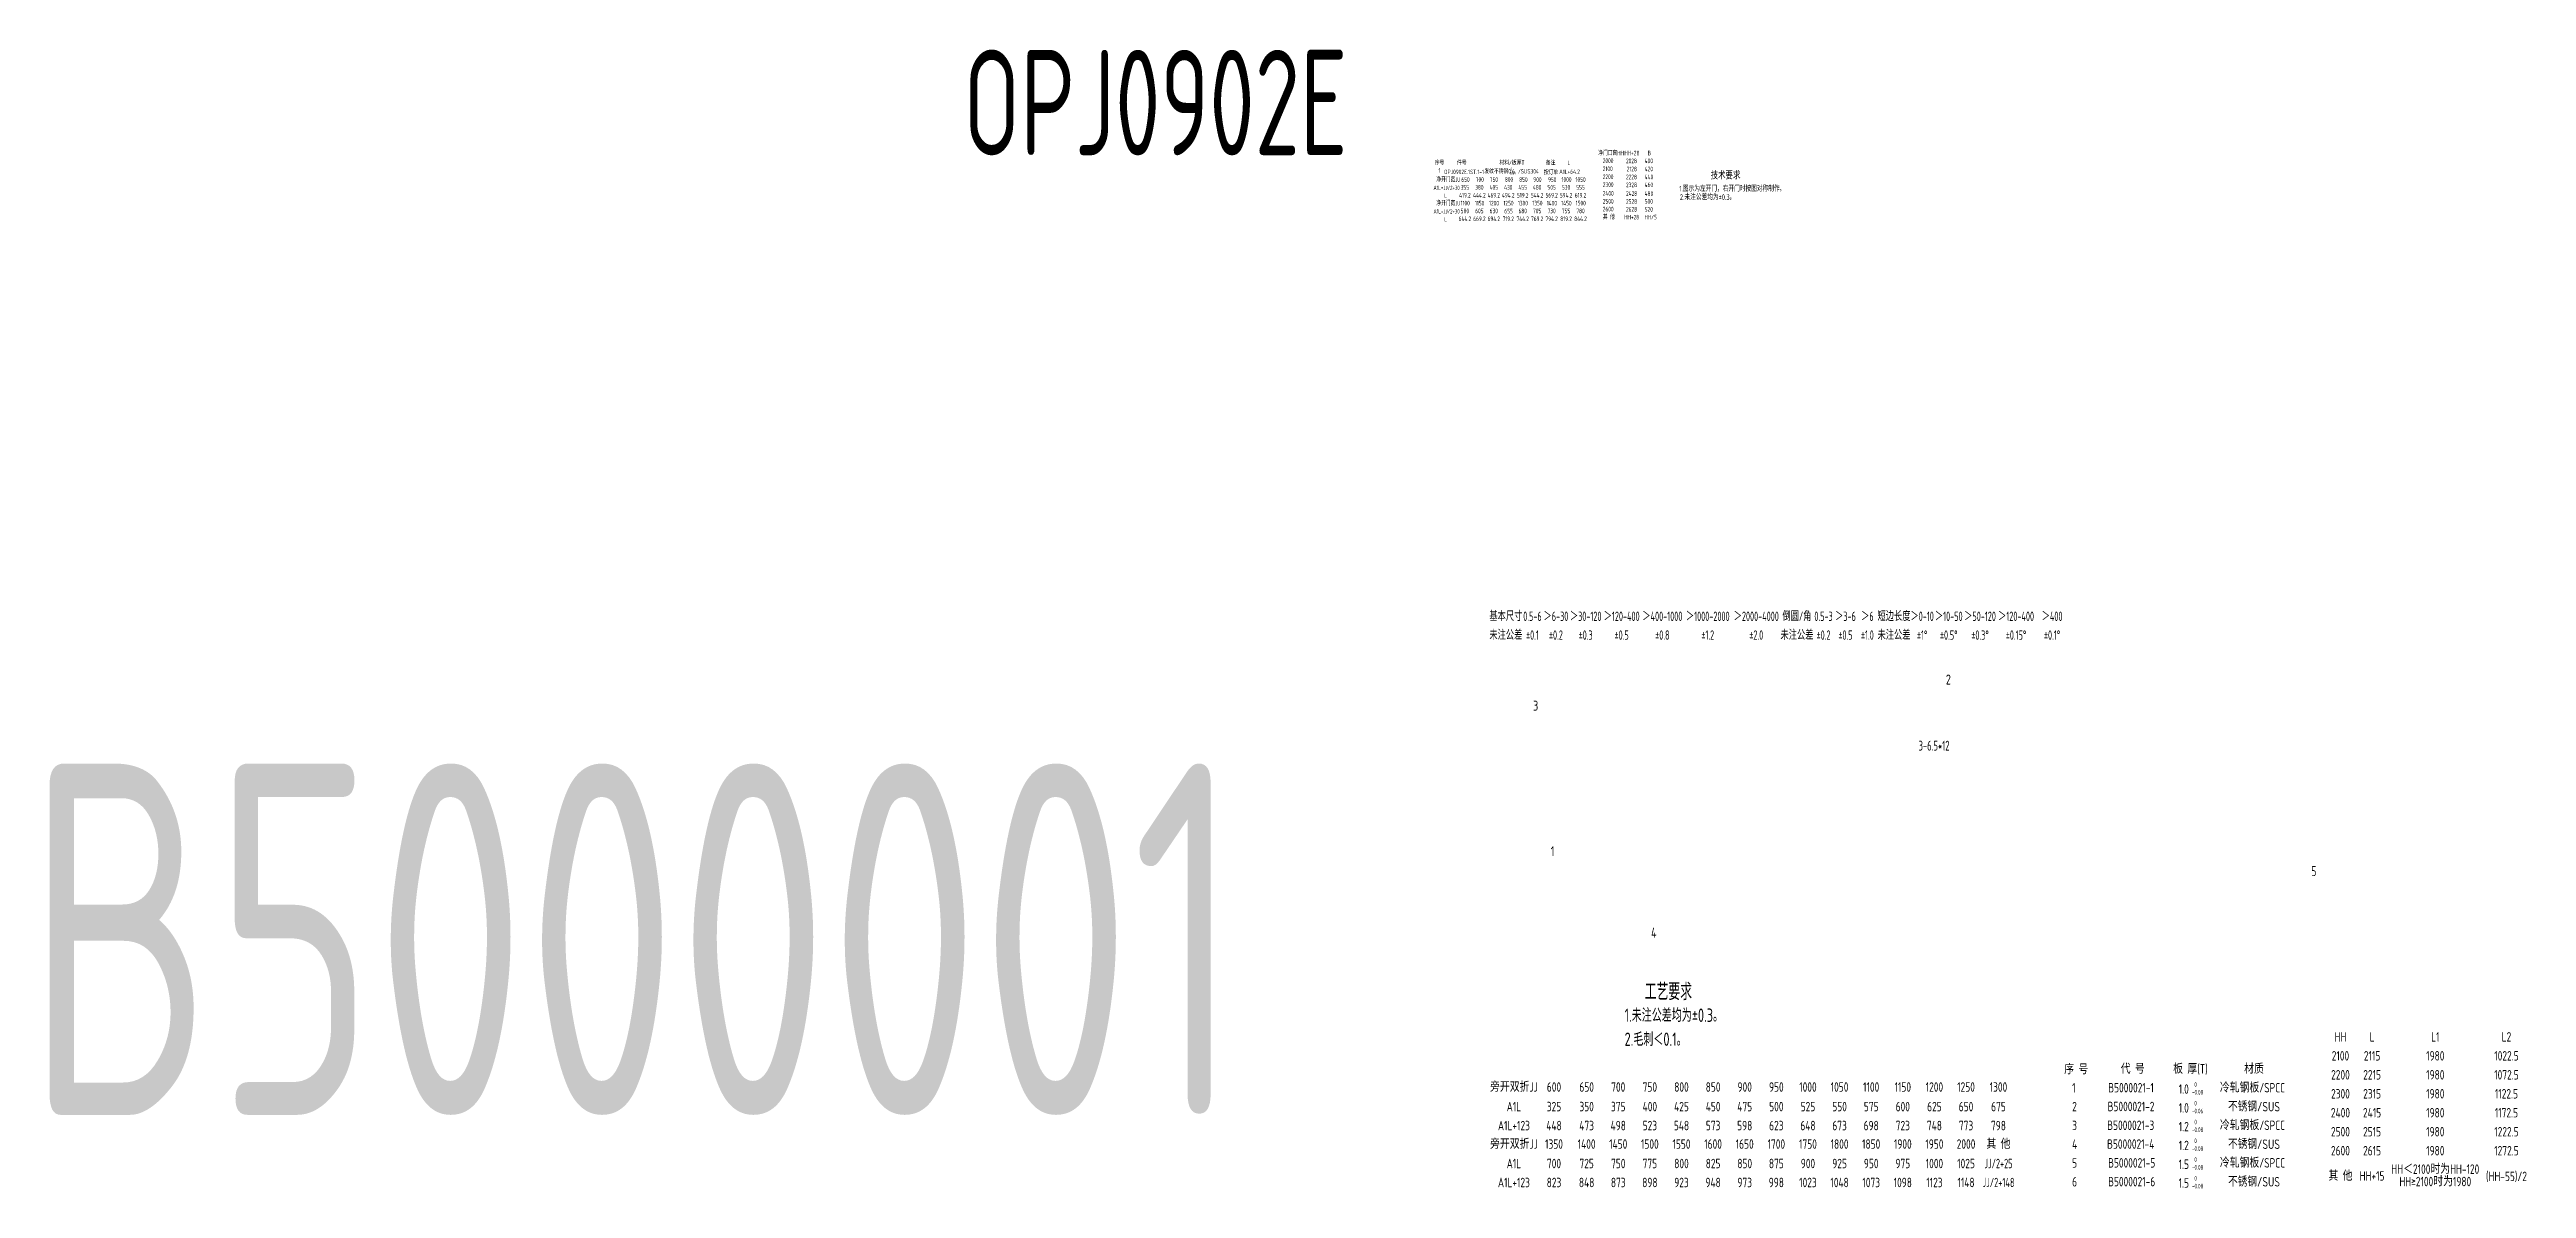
# Model space of a CAD drawing. Header units: inches. Extents: x 14216 to 120088, y -28810 to 23559.
# Drawn here: x 76265 to 83316, y 5858 to 9100 of the extents above; entities that cross this region are included whole.
import ezdxf
from ezdxf.enums import TextEntityAlignment as Align

# ---------------------------------------------------------------- set-up
doc = ezdxf.new("R2010")
doc.units = ezdxf.units.IN
doc.header["$LTSCALE"] = 0.3
doc.header["$MEASUREMENT"] = 0
for name, color, linetype in [('1粗实线', 4, 'Continuous'), ('2', 2, 'Continuous'), ('2细实线', 2, 'Continuous'), ('7', 4, 'Continuous')]:
    doc.layers.add(name, color=color, linetype=linetype)
doc.layers.add('粗实线', color=7, linetype='Continuous', lineweight=30)
doc.styles.add('HZ', font='isocp2.shx', dxfattribs={"width": 0.7, "bigfont": 'hztxt.shx'})

msp = doc.modelspace()

# ---------------------------------------------------------------- texts
at = {"layer": '1粗实线', "color": 4, "style": 'HZ', "width": 0.8}
for s, p in [('2', (81663.2, 7292.9)), ('3', (80488.3, 7218.4)), ('1', (80538.5, 6804)), ('5', (82703.1, 6747.5)), ('4', (80824.1, 6572.4))]:
    msp.add_text(s, height=28.5, dxfattribs=at).set_placement(p)
at = {"layer": '2', "style": 'HZ'}
for s, height, width, p in [('净门口高HH', 13.31, 0.75, (80673.7, 8798.9)), ('2000', 13.31, 0.75, (80686.5, 8777.2)), ('2100', 13.31, 0.75, (80686.5, 8754.2)), ('2200', 13.31, 0.75, (80686.5, 8731.4)), ('HH+28', 13.31, 0.75, (80748, 8798.9)), ('2028', 13.31, 0.75, (80752.6, 8776.7)), ('2228', 13.31, 0.75, (80752.6, 8730.9)), ('2128', 13.31, 0.75, (80754.6, 8753.6)), ('400', 13.31, 0.75, (80805.8, 8776.7)), ('440', 13.31, 0.75, (80805.8, 8730.9)), ('420', 13.31, 0.75, (80805.9, 8753.6)), ('B', 13.3, 0.75, (80814.2, 8798.9)), ('A1L=JJ/2+30', 11.979, 0.75, (80204.6, 8700.6)), ('净开门宽JJ', 13.31, 0.75, (80212.7, 8723.5)), ('L', 12, 0.75, (80235.6, 8678.3)), ('650', 13.31, 0.75, (80283.9, 8723.5)), ('700', 13.31, 0.75, (80325, 8723.5)), ('750', 13.31, 0.75, (80364.7, 8723.5)), ('800', 13.31, 0.75, (80407.7, 8723.5)), ('850', 13.31, 0.75, (80448.5, 8723.5)), ('900', 13.31, 0.75, (80488.8, 8723.5)), ('950', 13.31, 0.75, (80530.7, 8723.5)), ('1000', 13.31, 0.75, (80569.2, 8723.5)), ('1050', 13.31, 0.75, (80608.9, 8723.5)), ('2300', 13.31, 0.75, (80686.5, 8709)), ('2400', 13.31, 0.75, (80686.5, 8684.2)), ('2500', 13.31, 0.75, (80686.5, 8661.8)), ('2328', 13.31, 0.75, (80752.6, 8708.5)), ('2428', 13.31, 0.75, (80752.6, 8683.7)), ('2528', 13.31, 0.75, (80752.6, 8661.3)), ('460', 13.31, 0.75, (80805.8, 8708.5)), ('480', 13.31, 0.75, (80805.8, 8683.7)), ('500', 13.31, 0.75, (80805.8, 8661.3)), ('A1L=JJ/2+30', 11.979, 0.75, (80204.6, 8633.5)), ('净开门宽JJ', 13.31, 0.75, (80212.7, 8656.4)), ('L', 12, 0.75, (80235.6, 8611.1)), ('1100', 13.31, 0.75, (80281.7, 8656.4)), ('1150', 13.31, 0.75, (80322.4, 8656.4)), ('1200', 13.31, 0.75, (80362.7, 8656.4)), ('1250', 13.31, 0.75, (80403.7, 8656.4)), ('1300', 13.31, 0.75, (80444.8, 8656.4)), ('1350', 13.31, 0.75, (80485.9, 8656.4)), ('1400', 13.31, 0.75, (80527.1, 8656.4)), ('1450', 13.31, 0.75, (80568.2, 8656.4)), ('1500', 13.31, 0.75, (80609.4, 8656.4)), ('其 他', 13.31, 0.75, (80686.5, 8617.1)), ('2600', 13.31, 0.75, (80686.5, 8639.5)), ('HH+28', 13.31, 0.75, (80747.5, 8616.5)), ('2628', 13.31, 0.75, (80752.6, 8638.9)), ('HH/5', 13.31, 0.75, (80805, 8616.5)), ('520', 13.31, 0.75, (80805.8, 8638.9)), ('不锈钢/SUS', 27, 0.85, (82466.4, 6077.9)), ('不锈钢/SUS', 27, 0.85, (82466.4, 5970.9)), ('不锈钢/SUS', 27, 0.85, (82466.4, 5864))]:
    msp.add_text(s, height=height, dxfattribs=dict(at, width=width)).set_placement(p)
for s, height, width, p in [('419.2', 13.31, 0.75, (80294, 8685.6)), ('355', 13.31, 0.75, (80294, 8708)), ('444.2', 13.31, 0.75, (80335.2, 8685.6)), ('380', 13.31, 0.75, (80335.2, 8708)), ('469.2', 13.31, 0.75, (80376.3, 8685.6)), ('405', 13.31, 0.75, (80376.3, 8708)), ('494.2', 13.31, 0.75, (80417.4, 8685.6)), ('430', 13.31, 0.75, (80417.4, 8708)), ('519.2', 13.31, 0.75, (80458.6, 8685.6)), ('455', 13.31, 0.75, (80458.6, 8708)), ('544.2', 13.31, 0.75, (80499.7, 8685.6)), ('480', 13.31, 0.75, (80499.7, 8708)), ('569.2', 13.31, 0.75, (80540.9, 8685.6)), ('505', 13.31, 0.75, (80540.9, 8708)), ('594.2', 13.31, 0.75, (80582, 8685.6)), ('530', 13.31, 0.75, (80582, 8708)), ('619.2', 13.31, 0.75, (80623.1, 8685.6)), ('555', 13.31, 0.75, (80623.1, 8708)), ('644.2', 13.31, 0.75, (80294, 8618.5)), ('580', 13.31, 0.75, (80294, 8640.9)), ('669.2', 13.31, 0.75, (80335.2, 8618.5)), ('605', 13.31, 0.75, (80335.2, 8640.9)), ('694.2', 13.31, 0.75, (80376.3, 8618.5)), ('630', 13.31, 0.75, (80376.3, 8640.9)), ('719.2', 13.31, 0.75, (80417.4, 8618.5)), ('655', 13.31, 0.75, (80418.3, 8640.3)), ('744.2', 13.31, 0.75, (80458.6, 8618.5)), ('680', 13.31, 0.75, (80458.6, 8640.9)), ('769.2', 13.31, 0.75, (80499.7, 8618.5)), ('705', 13.31, 0.75, (80499.7, 8640.9)), ('794.2', 13.31, 0.75, (80540.9, 8618.5)), ('730', 13.31, 0.75, (80540.9, 8640.9)), ('819.2', 13.31, 0.75, (80582, 8618.5)), ('755', 13.31, 0.75, (80582, 8640.9)), ('844.2', 13.31, 0.75, (80623.1, 8618.5)), ('780', 13.31, 0.75, (80623.1, 8640.9)), ('HH', 27, 0.8, (82786.3, 6290)), ('L', 27, 0.8, (82876.3, 6290)), ('L1', 27, 0.8, (83056.3, 6290)), ('L2', 27, 0.8, (83258.8, 6290)), ('2100', 27, 0.8, (82786.3, 6236)), ('2115', 27, 0.8, (82876.3, 6236)), ('1980', 27, 0.8, (83056.3, 6236)), ('1022.5', 27, 0.8, (83258.8, 6236)), ('旁开双折JJ', 27, 0.8, (80433.5, 6147.3)), ('600', 27, 0.8, (80547.6, 6147.3)), ('650', 27, 0.8, (80640.5, 6147.3)), ('700', 27, 0.8, (80730.5, 6147.3)), ('750', 27, 0.8, (80820.5, 6147.3)), ('800', 27, 0.8, (80910.5, 6147.3)), ('850', 27, 0.8, (81000.5, 6147.3)), ('900', 27, 0.8, (81090.5, 6147.3)), ('950', 27, 0.8, (81180.5, 6147.3)), ('1000', 27, 0.8, (81270.5, 6147.3)), ('1050', 27, 0.8, (81360.5, 6147.3)), ('1100', 27, 0.8, (81450.5, 6147.3)), ('1150', 27, 0.8, (81540.5, 6147.3)), ('1200', 27, 0.8, (81630.5, 6147.3)), ('1250', 27, 0.8, (81720.5, 6147.3)), ('1300', 27, 0.8, (81812.8, 6147.3)), ('2300', 27, 0.8, (82786.3, 6128)), ('2200', 27, 0.8, (82786.3, 6182)), ('2315', 27, 0.8, (82876.3, 6128)), ('2215', 27, 0.8, (82876.3, 6182)), ('1980', 27, 0.8, (83056.3, 6182)), ('1980', 27, 0.8, (83056.3, 6128)), ('1072.5', 27, 0.8, (83258.8, 6182)), ('1122.5', 27, 0.8, (83258.8, 6128)), ('A1L', 27, 0.8, (80433.5, 6091.5)), ('325', 27, 0.8, (80547.6, 6091.5)), ('350', 27, 0.8, (80640.5, 6091.5)), ('375', 27, 0.8, (80730.5, 6091.5)), ('400', 27, 0.8, (80820.5, 6091.5)), ('425', 27, 0.8, (80910.5, 6091.5)), ('450', 27, 0.8, (81000.5, 6091.5)), ('475', 27, 0.8, (81090.5, 6091.5)), ('500', 27, 0.8, (81180.5, 6091.5)), ('525', 27, 0.8, (81270.5, 6091.5)), ('550', 27, 0.8, (81360.5, 6091.5)), ('575', 27, 0.8, (81450.5, 6091.5)), ('600', 27, 0.8, (81540.5, 6091.5)), ('625', 27, 0.8, (81630.5, 6091.5)), ('650', 27, 0.8, (81720.5, 6091.5)), ('675', 27, 0.8, (81812.8, 6091.5)), ('2400', 27, 0.8, (82786.3, 6074)), ('2415', 27, 0.8, (82876.3, 6074)), ('1980', 27, 0.8, (83056.3, 6074)), ('1172.5', 27, 0.8, (83258.8, 6074)), ('旁开双折JJ', 27, 0.8, (80433.5, 5984.9)), ('A1L+123', 27, 0.8, (80433.5, 6037.5)), ('1350', 27, 0.8, (80547.6, 5984.9)), ('448', 27, 0.8, (80547.6, 6037.5)), ('1400', 27, 0.8, (80640.5, 5984.9)), ('473', 27, 0.8, (80640.5, 6037.5)), ('1450', 27, 0.8, (80730.5, 5984.9)), ('498', 27, 0.8, (80730.5, 6037.5)), ('1500', 27, 0.8, (80820.5, 5984.9)), ('523', 27, 0.8, (80820.5, 6037.5)), ('1550', 27, 0.8, (80910.5, 5984.9)), ('548', 27, 0.8, (80910.5, 6037.5)), ('1600', 27, 0.8, (81000.5, 5984.9)), ('573', 27, 0.8, (81000.5, 6037.5)), ('1650', 27, 0.8, (81090.5, 5984.9)), ('598', 27, 0.8, (81090.5, 6037.5)), ('1700', 27, 0.8, (81180.5, 5984.9)), ('623', 27, 0.8, (81180.5, 6037.5)), ('1750', 27, 0.8, (81270.5, 5984.9)), ('648', 27, 0.8, (81270.5, 6037.5)), ('1800', 27, 0.8, (81360.5, 5984.9)), ('673', 27, 0.8, (81360.5, 6037.5)), ('1850', 27, 0.8, (81450.5, 5984.9)), ('698', 27, 0.8, (81450.5, 6037.5)), ('1900', 27, 0.8, (81540.5, 5984.9)), ('723', 27, 0.8, (81540.5, 6037.5)), ('1950', 27, 0.8, (81630.5, 5984.9)), ('748', 27, 0.8, (81630.5, 6037.5)), ('2000', 27, 0.8, (81720.5, 5984.9)), ('773', 27, 0.8, (81720.5, 6037.5)), ('其 他', 27, 0.8, (81812.8, 5984.9)), ('798', 27, 0.8, (81812.8, 6037.5)), ('2500', 27, 0.8, (82786.3, 6020)), ('2515', 27, 0.8, (82876.3, 6020)), ('1980', 27, 0.8, (83056.3, 6020)), ('1222.5', 27, 0.8, (83258.8, 6020)), ('A1L', 27, 0.8, (80433.5, 5929.5)), ('700', 27, 0.8, (80547.6, 5929.5)), ('725', 27, 0.8, (80640.5, 5929.5)), ('750', 27, 0.8, (80730.5, 5929.5)), ('775', 27, 0.8, (80820.5, 5929.5)), ('800', 27, 0.8, (80910.5, 5929.5)), ('825', 27, 0.8, (81000.5, 5929.5)), ('850', 27, 0.8, (81090.5, 5929.5)), ('875', 27, 0.8, (81180.5, 5929.5)), ('900', 27, 0.8, (81270.5, 5929.5)), ('925', 27, 0.8, (81360.5, 5929.5)), ('950', 27, 0.8, (81450.5, 5929.5)), ('975', 27, 0.8, (81540.5, 5929.5)), ('1000', 27, 0.8, (81630.5, 5929.5)), ('1025', 27, 0.8, (81720.5, 5929.5)), ('JJ/2+25', 27, 0.7, (81812.8, 5929.5)), ('2600', 27, 0.8, (82786.3, 5966)), ('2615', 27, 0.8, (82876.3, 5966)), ('HH＜2100时为HH-120', 27, 0.8, (83056.3, 5913.5)), ('1980', 27, 0.8, (83056.3, 5966)), ('1272.5', 27, 0.8, (83258.8, 5966)), ('A1L+123', 27, 0.8, (80433.5, 5875.5)), ('823', 27, 0.8, (80547.6, 5875.5)), ('848', 27, 0.8, (80640.5, 5875.5)), ('873', 27, 0.8, (80730.5, 5875.5)), ('898', 27, 0.8, (80820.5, 5875.5)), ('923', 27, 0.8, (80910.5, 5875.5)), ('948', 27, 0.8, (81000.5, 5875.5)), ('973', 27, 0.8, (81090.5, 5875.5)), ('998', 27, 0.8, (81180.5, 5875.5)), ('1023', 27, 0.8, (81270.5, 5875.5)), ('1048', 27, 0.8, (81360.5, 5875.5)), ('1073', 27, 0.8, (81450.5, 5875.5)), ('1098', 27, 0.8, (81540.5, 5875.5)), ('1123', 27, 0.8, (81630.5, 5875.5)), ('1148', 27, 0.8, (81720.5, 5875.5)), ('JJ/2+148', 26.5, 0.7, (81812.8, 5875.5)), ('其 他', 27, 0.8, (82786.3, 5894.2)), ('HH+15', 27, 0.8, (82876.3, 5894.2)), ('HH≥2100时为1980', 27, 0.8, (83056.3, 5878.2)), ('(HH-55)/2', 27, 0.8, (83258.8, 5892.9))]:
    msp.add_text(s, height=height, dxfattribs=dict(at, width=width)).set_placement(p, align=Align.MIDDLE_CENTER)
at = {"layer": '2', "color": 6, "style": 'HZ', "width": 0.75}
for s, p in [('1.未注公差均为±0.3。', (80748.5, 6332.6)), ('2.毛刺＜0.1。', (80748.4, 6264.3))]:
    msp.add_text(s, height=38, dxfattribs=at).set_placement(p)
at = {"layer": '2', "color": 2, "linetype": 'ByBlock', "style": 'HZ', "width": 0.8}
for s, p in [('序 号', (81999.9, 6183.8)), ('1', (82022.5, 6131.3)), ('2', (82022.5, 6077.9)), ('3', (82022.5, 6024.4)), ('4', (82022.5, 5971)), ('5', (82022.5, 5917.5)), ('6', (82022.5, 5864))]:
    msp.add_text(s, height=27, dxfattribs=at).set_placement(p)
for s, p in [('代 号', (82195, 6198.7)), ('板 厚(T)', (82359.3, 6198.7)), ('材质', (82540.2, 6198.7)), ('B5000021-1', (82190.2, 6145.3)), ('1.0', (82340.3, 6141.4)), ('冷轧钢板/SPCC', (82535.7, 6145.3)), ('B5000021-2', (82190.2, 6091.8)), ('1.0', (82340.3, 6087.9)), ('B5000021-4', (82189.3, 5984.9)), ('B5000021-3', (82189.3, 6038.3)), ('1.2', (82340.3, 6034.5)), ('1.2', (82340.3, 5981)), ('冷轧钢板/SPCC', (82535.7, 6038.3)), ('B5000021-5', (82192, 5931.4)), ('1.5', (82340.3, 5927.5)), ('冷轧钢板/SPCC', (82535.7, 5931.4)), ('B5000021-6', (82192, 5878)), ('1.5', (82340.3, 5874.1))]:
    msp.add_text(s, height=27, dxfattribs=at).set_placement(p, align=Align.MIDDLE_CENTER)
at = {"layer": '2', "color": 6, "attachment_point": 5, "style": 'HZ'}
for s, insert, char_height in [('\\A1;OPJ0902E', (79413, 8949.3), 300), ('3-6.5*12', (81629.5, 7118.8), 28), ('\\A1;B5000001', (77928.9, 6568), 1000)]:
    msp.add_mtext(s, dxfattribs=dict(at, insert=insert, char_height=char_height))
at = {"layer": '2', "char_height": 13.28, "attachment_point": 1, "style": 'HZ'}
for s, insert in [(' 0\\P-0.08', (82363.8, 6161.2)), (' 0\\P-0.06', (82363.8, 6107.8)), (' 0\\P-0.08', (82363.8, 6054.3)), (' 0\\P-0.08', (82363.8, 6000.8)), (' 0\\P-0.08', (82363.8, 5947.4)), (' 0\\P-0.08', (82363.8, 5893.9))]:
    msp.add_mtext(s, dxfattribs=dict(at, insert=insert))
at = {"layer": '2细实线', "style": 'HZ', "width": 0.8}
for s, height, p in [('序号', 12.6, (80221.7, 8778.1)), ('1', 12.6, (80221.7, 8756)), ('OPJ0902E.1ST.1-1', 12.597, (80291.6, 8752)), ('件号', 12.6, (80285.1, 8778.1)), ('材料/板厚T', 12.6, (80428.1, 8778.1)), ('备注', 12.6, (80538, 8777.8)), ('L', 12.6, (80590, 8777.8))]:
    msp.add_text(s, height=height, dxfattribs=at).set_placement(p, align=Align.MIDDLE_CENTER)
at = {"layer": '2细实线', "style": 'HZ'}
for s, height, width, p in [('发纹不锈钢0.6', 12.6, 0.8, (80349.4, 8747.4)), ('-0.05', 8, 0.8, (80417.8, 8743.8)), (' 0', 8, 0.8, (80419.6, 8756.5)), ('/SUS304', 12.6, 0.8, (80445.2, 8747.4)), ('1.图示为左开门，右开门时按图对称制作。', 16, 0.75, (80903.8, 8696.3)), ('2.未注公差均为±0.3。', 16, 0.75, (80905.9, 8672.2))]:
    msp.add_text(s, height=height, dxfattribs=dict(at, width=width)).set_placement(p)
at = {"layer": '2细实线', "style": 'HZ', "width": 0.8}
for s, p in [('按订单', (80539, 8752.5)), ('A1L+64.2', (80591.9, 8752.5))]:
    msp.add_text(s, height=12.6, dxfattribs=at).set_placement(p, align=Align.MIDDLE)
at = {"layer": '2细实线', "linetype": 'ByBlock', "style": 'HZ', "width": 0.65}
for s, p in [('基本尺寸', (80410.6, 7487.1)), ('0.5-6', (80486.3, 7487.1)), ('＞6-30', (80553.1, 7487.1)), ('＞30-120', (80637.8, 7487.1)), ('＞120-400', (80740.2, 7487.1)), ('＞400-1000', (80856.1, 7487.1)), ('＞1000-2000', (80985.3, 7487.1)), ('＞2000-4000', (81123.4, 7487.1)), ('倒圆/角', (81239.2, 7487.1)), ('0.5-3', (81314.9, 7487.1)), ('＞3-6', (81377.3, 7487.1)), ('＞6', (81439.7, 7487.1)), ('短边长度', (81515.4, 7487.1)), ('＞0-10', (81595.6, 7487.1)), ('＞10-50', (81671.3, 7487.1)), ('＞50-120', (81760.4, 7487.1)), ('＞120-400', (81862.9, 7487.1)), ('＞400', (81965.4, 7487.1)), ('未注公差', (80410.6, 7433.6)), ('%%p0.1', (80486.3, 7433.6)), ('%%p0.2', (80553.1, 7433.6)), ('%%p0.3', (80637.8, 7433.6)), ('%%p0.5', (80740.2, 7433.6)), ('%%p0.8', (80856.1, 7433.6)), ('%%p1.2', (80985.3, 7433.6)), ('%%p2.0', (81123.4, 7433.6)), ('未注公差', (81239.2, 7433.6)), ('%%p0.2', (81314.9, 7433.6)), ('%%p0.5', (81377.3, 7433.6)), ('%%p1.0', (81439.7, 7433.6)), ('未注公差', (81515.4, 7433.6)), ('%%p1%%d', (81595.6, 7433.6)), ('%%p0.5%%d', (81671.3, 7433.6)), ('%%p0.3%%d', (81760.4, 7433.6)), ('%%p0.15%%d', (81862.9, 7433.6)), ('%%p0.1%%d', (81965.4, 7433.6))]:
    msp.add_text(s, height=26.73, dxfattribs=at).set_placement(p, align=Align.MIDDLE_CENTER)
at = {"layer": '7', "ltscale": 0.5, "style": 'HZ', "width": 0.75}
msp.add_text('技术要求', height=21, dxfattribs=at).set_placement((80993.3, 8731))
at = {"layer": '粗实线', "color": 3, "linetype": 'Continuous', "lineweight": -3, "style": 'HZ', "width": 0.7}
msp.add_text('工艺要求', height=48, dxfattribs=at).set_placement((80805.9, 6394.5))

doc.saveas('drawing.dxf')
